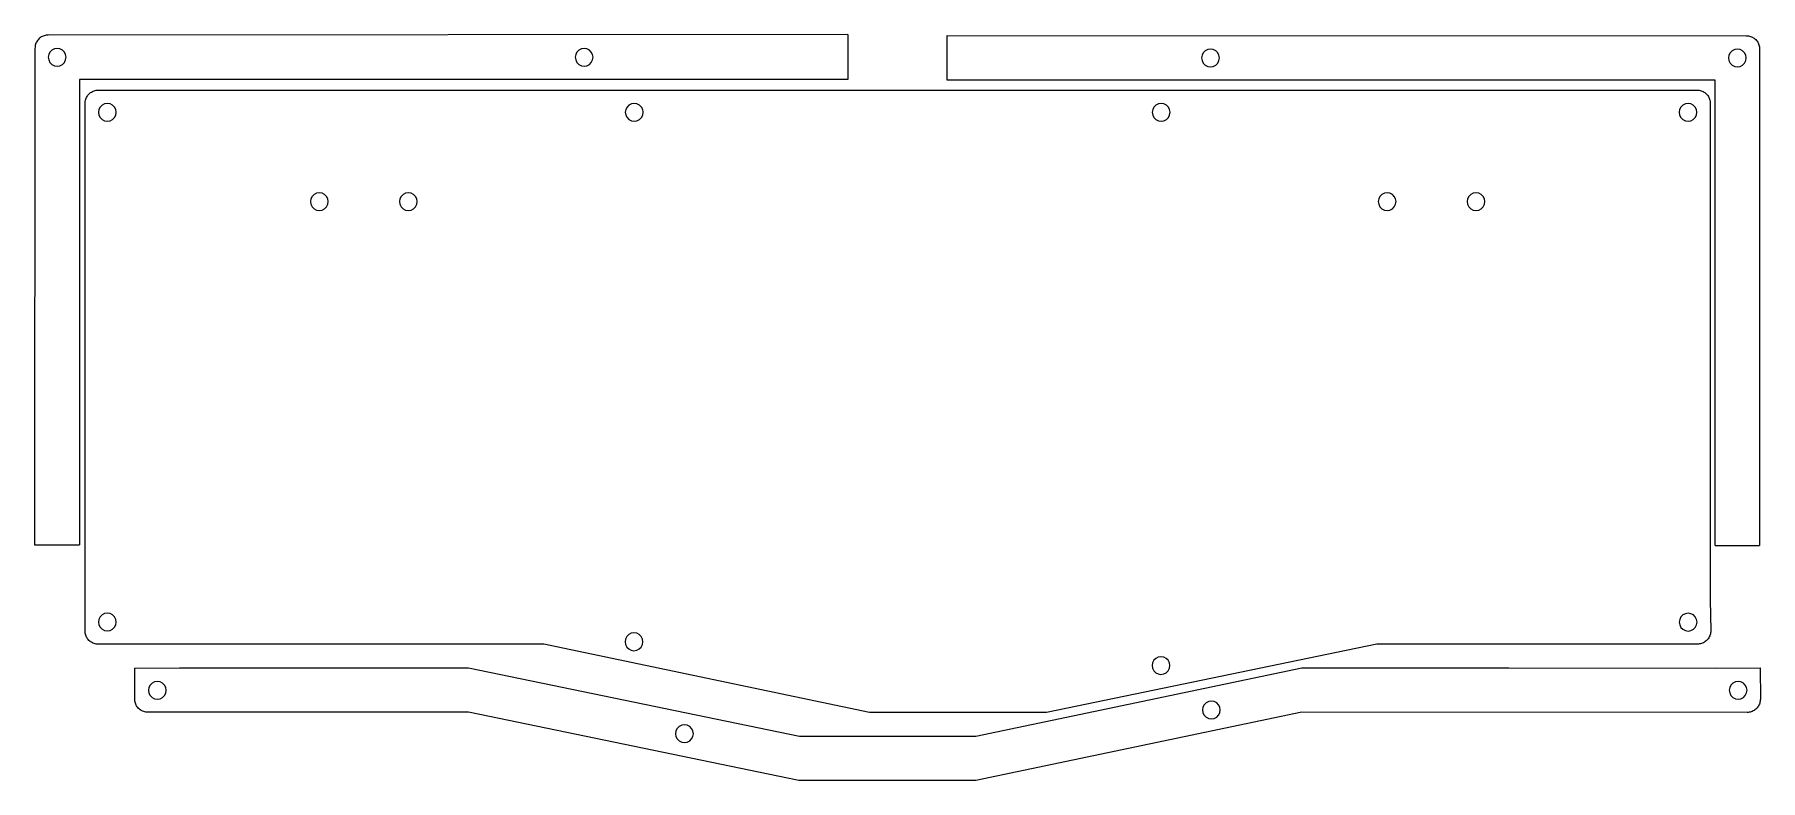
# Model space of a CAD drawing. Header units: centimetres. Extents: x -19.4 to 19.4, y -8.4 to 8.4.
import ezdxf

# ---------------------------------------------------------------- set-up
doc = ezdxf.new("R2010")
doc.units = ezdxf.units.CM
doc.header["$MEASUREMENT"] = 0
doc.layers.add('Layer 1', color=7, linetype='Continuous')

msp = doc.modelspace()

# ---------------------------------------------------------------- linework, layer by layer
at = {"layer": 'Layer 1', "color": 242, "lineweight": 9}
for points, knots in [([(-1.13472, 8.39501), (-1.13472, 8.39501), (-19.12493, 8.38681), (-19.12493, 8.38681), (-19.12493, 8.38681), (-19.14853, 8.38581), (-19.14853, 8.38581), (-19.14853, 8.38581), (-19.17193, 8.38311), (-19.17193, 8.38311), (-19.17193, 8.38311), (-19.19503, 8.37851), (-19.19503, 8.37851), (-19.19503, 8.37851), (-19.21773, 8.37211), (-19.21773, 8.37211), (-19.21773, 8.37211), (-19.23983, 8.36391), (-19.23983, 8.36391), (-19.23983, 8.36391), (-19.26113, 8.35411), (-19.26113, 8.35411), (-19.26113, 8.35411), (-19.28173, 8.34251), (-19.28173, 8.34251), (-19.28173, 8.34251), (-19.30133, 8.32951), (-19.30133, 8.32951), (-19.30133, 8.32951), (-19.31983, 8.31491), (-19.31983, 8.31491), (-19.31983, 8.31491), (-19.33713, 8.29891), (-19.33713, 8.29891), (-19.33713, 8.29891), (-19.35313, 8.28161), (-19.35313, 8.28161), (-19.35313, 8.28161), (-19.36773, 8.26311), (-19.36773, 8.26311), (-19.36773, 8.26311), (-19.38073, 8.24351), (-19.38073, 8.24351), (-19.38073, 8.24351), (-19.39233, 8.22291), (-19.39233, 8.22291), (-19.39233, 8.22291), (-19.40213, 8.20161), (-19.40213, 8.20161), (-19.40213, 8.20161), (-19.41033, 8.17951), (-19.41033, 8.17951), (-19.41033, 8.17951), (-19.41673, 8.15681), (-19.41673, 8.15681), (-19.41673, 8.15681), (-19.42133, 8.13371), (-19.42133, 8.13371), (-19.42133, 8.13371), (-19.42403, 8.11031), (-19.42403, 8.11031), (-19.42403, 8.11031), (-19.42493, 8.08671), (-19.42493, 8.08671), (-19.42493, 8.08671), (-19.435, -3.09311), (-19.435, -3.09311), (-19.435, -3.09311), (-18.42239, -3.09304), (-18.42239, -3.09304)], [0, 0, 0, 0, 0.04347826, 0.04347826, 0.04347826, 0.08695652, 0.08695652, 0.08695652, 0.13043478, 0.13043478, 0.13043478, 0.17391304, 0.17391304, 0.17391304, 0.2173913, 0.2173913, 0.2173913, 0.26086957, 0.26086957, 0.26086957, 0.30434783, 0.30434783, 0.30434783, 0.34782609, 0.34782609, 0.34782609, 0.39130435, 0.39130435, 0.39130435, 0.43478261, 0.43478261, 0.43478261, 0.47826087, 0.47826087, 0.47826087, 0.52173913, 0.52173913, 0.52173913, 0.56521739, 0.56521739, 0.56521739, 0.60869565, 0.60869565, 0.60869565, 0.65217391, 0.65217391, 0.65217391, 0.69565217, 0.69565217, 0.69565217, 0.73913043, 0.73913043, 0.73913043, 0.7826087, 0.7826087, 0.7826087, 0.82608696, 0.82608696, 0.82608696, 0.86956522, 0.86956522, 0.86956522, 0.91304348, 0.91304348, 0.91304348, 0.95652174, 0.95652174, 0.95652174, 1, 1, 1, 1]), ([(1.10299, 8.37986), (1.10299, 8.37986), (19.08858, 8.37156), (19.08858, 8.37156), (19.08858, 8.37156), (19.11208, 8.37066), (19.11208, 8.37066), (19.11208, 8.37066), (19.13548, 8.36796), (19.13548, 8.36796), (19.13548, 8.36796), (19.15858, 8.36336), (19.15858, 8.36336), (19.15858, 8.36336), (19.18128, 8.35696), (19.18128, 8.35696), (19.18128, 8.35696), (19.20338, 8.34876), (19.20338, 8.34876), (19.20338, 8.34876), (19.22478, 8.33896), (19.22478, 8.33896), (19.22478, 8.33896), (19.24528, 8.32736), (19.24528, 8.32736), (19.24528, 8.32736), (19.26488, 8.31436), (19.26488, 8.31436), (19.26488, 8.31436), (19.28338, 8.29976), (19.28338, 8.29976), (19.28338, 8.29976), (19.30068, 8.28376), (19.30068, 8.28376), (19.30068, 8.28376), (19.31668, 8.26646), (19.31668, 8.26646), (19.31668, 8.26646), (19.33128, 8.24796), (19.33128, 8.24796), (19.33128, 8.24796), (19.34438, 8.22836), (19.34438, 8.22836), (19.34438, 8.22836), (19.35588, 8.20776), (19.35588, 8.20776), (19.35588, 8.20776), (19.36578, 8.18646), (19.36578, 8.18646), (19.36578, 8.18646), (19.37388, 8.16436), (19.37388, 8.16436), (19.37388, 8.16436), (19.38028, 8.14166), (19.38028, 8.14166), (19.38028, 8.14166), (19.38488, 8.11856), (19.38488, 8.11856), (19.38488, 8.11856), (19.38768, 8.09516), (19.38768, 8.09516), (19.38768, 8.09516), (19.38858, 8.07156), (19.38858, 8.07156), (19.38858, 8.07156), (19.38858, 2.49034), (19.38858, 2.49034), (19.38858, 2.49034), (19.38858, -3.10709), (19.38858, -3.10709)], [0, 0, 0, 0, 0.04347826, 0.04347826, 0.04347826, 0.08695652, 0.08695652, 0.08695652, 0.13043478, 0.13043478, 0.13043478, 0.17391304, 0.17391304, 0.17391304, 0.2173913, 0.2173913, 0.2173913, 0.26086957, 0.26086957, 0.26086957, 0.30434783, 0.30434783, 0.30434783, 0.34782609, 0.34782609, 0.34782609, 0.39130435, 0.39130435, 0.39130435, 0.43478261, 0.43478261, 0.43478261, 0.47826087, 0.47826087, 0.47826087, 0.52173913, 0.52173913, 0.52173913, 0.56521739, 0.56521739, 0.56521739, 0.60869565, 0.60869565, 0.60869565, 0.65217391, 0.65217391, 0.65217391, 0.69565217, 0.69565217, 0.69565217, 0.73913043, 0.73913043, 0.73913043, 0.7826087, 0.7826087, 0.7826087, 0.82608696, 0.82608696, 0.82608696, 0.86956522, 0.86956522, 0.86956522, 0.91304348, 0.91304348, 0.91304348, 0.95652174, 0.95652174, 0.95652174, 1, 1, 1, 1]), ([(1.60214, 7.37156), (1.60214, 7.37156), (1.1036, 7.37156), (1.1036, 7.37156), (1.1036, 7.37156), (1.10299, 8.37986), (1.10299, 8.37986)], [0, 0, 0, 0, 0.5, 0.5, 0.5, 1, 1, 1, 1]), ([(-18.86323, 8.07711), (-18.86323, 8.07711), (-18.80743, 8.04861), (-18.80743, 8.04861), (-18.80743, 8.04861), (-18.76323, 8.00431), (-18.76323, 8.00431), (-18.76323, 8.00431), (-18.73483, 7.94861), (-18.73483, 7.94861), (-18.73483, 7.94861), (-18.72503, 7.88671), (-18.72503, 7.88671), (-18.72503, 7.88671), (-18.73483, 7.82491), (-18.73483, 7.82491), (-18.73483, 7.82491), (-18.76323, 7.76921), (-18.76323, 7.76921), (-18.76323, 7.76921), (-18.80743, 7.72491), (-18.80743, 7.72491), (-18.80743, 7.72491), (-18.86323, 7.69651), (-18.86323, 7.69651), (-18.86323, 7.69651), (-18.92503, 7.68671), (-18.92503, 7.68671), (-18.92503, 7.68671), (-18.98683, 7.69651), (-18.98683, 7.69651), (-18.98683, 7.69651), (-19.04253, 7.72491), (-19.04253, 7.72491), (-19.04253, 7.72491), (-19.08683, 7.76921), (-19.08683, 7.76921), (-19.08683, 7.76921), (-19.11523, 7.82491), (-19.11523, 7.82491), (-19.11523, 7.82491), (-19.12503, 7.88671), (-19.12503, 7.88671), (-19.12503, 7.88671), (-19.11523, 7.94861), (-19.11523, 7.94861), (-19.11523, 7.94861), (-19.08683, 8.00431), (-19.08683, 8.00431), (-19.08683, 8.00431), (-19.04253, 8.04861), (-19.04253, 8.04861), (-19.04253, 8.04861), (-18.98683, 8.07711), (-18.98683, 8.07711), (-18.98683, 8.07711), (-18.92503, 8.08671), (-18.92503, 8.08671), (-18.92503, 8.08671), (-18.86323, 8.07711), (-18.86323, 8.07711)], [0, 0, 0, 0, 0.05, 0.05, 0.05, 0.1, 0.1, 0.1, 0.15, 0.15, 0.15, 0.2, 0.2, 0.2, 0.25, 0.25, 0.25, 0.3, 0.3, 0.3, 0.35, 0.35, 0.35, 0.4, 0.4, 0.4, 0.45, 0.45, 0.45, 0.5, 0.5, 0.5, 0.55, 0.55, 0.55, 0.6, 0.6, 0.6, 0.65, 0.65, 0.65, 0.7, 0.7, 0.7, 0.75, 0.75, 0.75, 0.8, 0.8, 0.8, 0.85, 0.85, 0.85, 0.9, 0.9, 0.9, 0.95, 0.95, 0.95, 1, 1, 1, 1]), ([(-7.00453, 8.07711), (-7.00453, 8.07711), (-6.94873, 8.04861), (-6.94873, 8.04861), (-6.94873, 8.04861), (-6.90453, 8.00431), (-6.90453, 8.00431), (-6.90453, 8.00431), (-6.87613, 7.94861), (-6.87613, 7.94861), (-6.87613, 7.94861), (-6.86633, 7.88671), (-6.86633, 7.88671), (-6.86633, 7.88671), (-6.87613, 7.82491), (-6.87613, 7.82491), (-6.87613, 7.82491), (-6.90453, 7.76921), (-6.90453, 7.76921), (-6.90453, 7.76921), (-6.94873, 7.72491), (-6.94873, 7.72491), (-6.94873, 7.72491), (-7.00453, 7.69651), (-7.00453, 7.69651), (-7.00453, 7.69651), (-7.06633, 7.68671), (-7.06633, 7.68671), (-7.06633, 7.68671), (-7.12813, 7.69651), (-7.12813, 7.69651), (-7.12813, 7.69651), (-7.18383, 7.72491), (-7.18383, 7.72491), (-7.18383, 7.72491), (-7.22813, 7.76921), (-7.22813, 7.76921), (-7.22813, 7.76921), (-7.25653, 7.82491), (-7.25653, 7.82491), (-7.25653, 7.82491), (-7.26633, 7.88671), (-7.26633, 7.88671), (-7.26633, 7.88671), (-7.25653, 7.94861), (-7.25653, 7.94861), (-7.25653, 7.94861), (-7.22813, 8.00431), (-7.22813, 8.00431), (-7.22813, 8.00431), (-7.18383, 8.04861), (-7.18383, 8.04861), (-7.18383, 8.04861), (-7.12813, 8.07711), (-7.12813, 8.07711), (-7.12813, 8.07711), (-7.06633, 8.08671), (-7.06633, 8.08671), (-7.06633, 8.08671), (-7.00453, 8.07711), (-7.00453, 8.07711)], [0, 0, 0, 0, 0.05, 0.05, 0.05, 0.1, 0.1, 0.1, 0.15, 0.15, 0.15, 0.2, 0.2, 0.2, 0.25, 0.25, 0.25, 0.3, 0.3, 0.3, 0.35, 0.35, 0.35, 0.4, 0.4, 0.4, 0.45, 0.45, 0.45, 0.5, 0.5, 0.5, 0.55, 0.55, 0.55, 0.6, 0.6, 0.6, 0.65, 0.65, 0.65, 0.7, 0.7, 0.7, 0.75, 0.75, 0.75, 0.8, 0.8, 0.8, 0.85, 0.85, 0.85, 0.9, 0.9, 0.9, 0.95, 0.95, 0.95, 1, 1, 1, 1]), ([(7.09178, 8.06196), (7.09178, 8.06196), (7.14758, 8.03346), (7.14758, 8.03346), (7.14758, 8.03346), (7.19178, 7.98916), (7.19178, 7.98916), (7.19178, 7.98916), (7.22018, 7.93346), (7.22018, 7.93346), (7.22018, 7.93346), (7.22998, 7.87156), (7.22998, 7.87156), (7.22998, 7.87156), (7.22018, 7.80976), (7.22018, 7.80976), (7.22018, 7.80976), (7.19178, 7.75406), (7.19178, 7.75406), (7.19178, 7.75406), (7.14758, 7.70976), (7.14758, 7.70976), (7.14758, 7.70976), (7.09178, 7.68136), (7.09178, 7.68136), (7.09178, 7.68136), (7.02998, 7.67156), (7.02998, 7.67156), (7.02998, 7.67156), (6.96818, 7.68136), (6.96818, 7.68136), (6.96818, 7.68136), (6.91248, 7.70976), (6.91248, 7.70976), (6.91248, 7.70976), (6.86818, 7.75406), (6.86818, 7.75406), (6.86818, 7.75406), (6.83978, 7.80976), (6.83978, 7.80976), (6.83978, 7.80976), (6.82998, 7.87156), (6.82998, 7.87156), (6.82998, 7.87156), (6.83978, 7.93346), (6.83978, 7.93346), (6.83978, 7.93346), (6.86818, 7.98916), (6.86818, 7.98916), (6.86818, 7.98916), (6.91248, 8.03346), (6.91248, 8.03346), (6.91248, 8.03346), (6.96818, 8.06196), (6.96818, 8.06196), (6.96818, 8.06196), (7.02998, 8.07156), (7.02998, 8.07156), (7.02998, 8.07156), (7.09178, 8.06196), (7.09178, 8.06196)], [0, 0, 0, 0, 0.05, 0.05, 0.05, 0.1, 0.1, 0.1, 0.15, 0.15, 0.15, 0.2, 0.2, 0.2, 0.25, 0.25, 0.25, 0.3, 0.3, 0.3, 0.35, 0.35, 0.35, 0.4, 0.4, 0.4, 0.45, 0.45, 0.45, 0.5, 0.5, 0.5, 0.55, 0.55, 0.55, 0.6, 0.6, 0.6, 0.65, 0.65, 0.65, 0.7, 0.7, 0.7, 0.75, 0.75, 0.75, 0.8, 0.8, 0.8, 0.85, 0.85, 0.85, 0.9, 0.9, 0.9, 0.95, 0.95, 0.95, 1, 1, 1, 1]), ([(18.95038, 8.06196), (18.95038, 8.06196), (19.00618, 8.03346), (19.00618, 8.03346), (19.00618, 8.03346), (19.05038, 7.98916), (19.05038, 7.98916), (19.05038, 7.98916), (19.07878, 7.93346), (19.07878, 7.93346), (19.07878, 7.93346), (19.08858, 7.87156), (19.08858, 7.87156), (19.08858, 7.87156), (19.07878, 7.80976), (19.07878, 7.80976), (19.07878, 7.80976), (19.05038, 7.75406), (19.05038, 7.75406), (19.05038, 7.75406), (19.00618, 7.70976), (19.00618, 7.70976), (19.00618, 7.70976), (18.95038, 7.68136), (18.95038, 7.68136), (18.95038, 7.68136), (18.88858, 7.67156), (18.88858, 7.67156), (18.88858, 7.67156), (18.82678, 7.68136), (18.82678, 7.68136), (18.82678, 7.68136), (18.77108, 7.70976), (18.77108, 7.70976), (18.77108, 7.70976), (18.72678, 7.75406), (18.72678, 7.75406), (18.72678, 7.75406), (18.69838, 7.80976), (18.69838, 7.80976), (18.69838, 7.80976), (18.68858, 7.87156), (18.68858, 7.87156), (18.68858, 7.87156), (18.69838, 7.93346), (18.69838, 7.93346), (18.69838, 7.93346), (18.72678, 7.98916), (18.72678, 7.98916), (18.72678, 7.98916), (18.77108, 8.03346), (18.77108, 8.03346), (18.77108, 8.03346), (18.82678, 8.06196), (18.82678, 8.06196), (18.82678, 8.06196), (18.88858, 8.07156), (18.88858, 8.07156), (18.88858, 8.07156), (18.95038, 8.06196), (18.95038, 8.06196)], [0, 0, 0, 0, 0.05, 0.05, 0.05, 0.1, 0.1, 0.1, 0.15, 0.15, 0.15, 0.2, 0.2, 0.2, 0.25, 0.25, 0.25, 0.3, 0.3, 0.3, 0.35, 0.35, 0.35, 0.4, 0.4, 0.4, 0.45, 0.45, 0.45, 0.5, 0.5, 0.5, 0.55, 0.55, 0.55, 0.6, 0.6, 0.6, 0.65, 0.65, 0.65, 0.7, 0.7, 0.7, 0.75, 0.75, 0.75, 0.8, 0.8, 0.8, 0.85, 0.85, 0.85, 0.9, 0.9, 0.9, 0.95, 0.95, 0.95, 1, 1, 1, 1]), ([(-1.13468, 7.38671), (-1.13468, 7.38671), (-18.42493, 7.38671), (-18.42493, 7.38671), (-18.42493, 7.38671), (-18.42613, -3.09305), (-18.42613, -3.09305)], [0, 0, 0, 0, 0.5, 0.5, 0.5, 1, 1, 1, 1]), ([(-17.99749, 7.14665), (-17.99749, 7.14665), (-18.02099, 7.14575), (-18.02099, 7.14575), (-18.02099, 7.14575), (-18.04439, 7.14305), (-18.04439, 7.14305), (-18.04439, 7.14305), (-18.06749, 7.13845), (-18.06749, 7.13845), (-18.06749, 7.13845), (-18.09019, 7.13205), (-18.09019, 7.13205), (-18.09019, 7.13205), (-18.11229, 7.12385), (-18.11229, 7.12385), (-18.11229, 7.12385), (-18.13369, 7.11405), (-18.13369, 7.11405), (-18.13369, 7.11405), (-18.15419, 7.10245), (-18.15419, 7.10245), (-18.15419, 7.10245), (-18.17379, 7.08945), (-18.17379, 7.08945), (-18.17379, 7.08945), (-18.19229, 7.07485), (-18.19229, 7.07485), (-18.19229, 7.07485), (-18.20959, 7.05885), (-18.20959, 7.05885), (-18.20959, 7.05885), (-18.22559, 7.04155), (-18.22559, 7.04155), (-18.22559, 7.04155), (-18.24019, 7.02305), (-18.24019, 7.02305), (-18.24019, 7.02305), (-18.25329, 7.00345), (-18.25329, 7.00345), (-18.25329, 7.00345), (-18.26479, 6.98285), (-18.26479, 6.98285), (-18.26479, 6.98285), (-18.27469, 6.96155), (-18.27469, 6.96155), (-18.27469, 6.96155), (-18.28279, 6.93945), (-18.28279, 6.93945), (-18.28279, 6.93945), (-18.28919, 6.91675), (-18.28919, 6.91675), (-18.28919, 6.91675), (-18.29379, 6.89365), (-18.29379, 6.89365), (-18.29379, 6.89365), (-18.29659, 6.87025), (-18.29659, 6.87025), (-18.29659, 6.87025), (-18.29749, 6.84665), (-18.29749, 6.84665), (-18.29749, 6.84665), (-18.29749, -5.03316), (-18.29749, -5.03316), (-18.29749, -5.03316), (-18.29659, -5.05666), (-18.29659, -5.05666), (-18.29659, -5.05666), (-18.29379, -5.08006), (-18.29379, -5.08006), (-18.29379, -5.08006), (-18.28919, -5.10316), (-18.28919, -5.10316), (-18.28919, -5.10316), (-18.28279, -5.12586), (-18.28279, -5.12586), (-18.28279, -5.12586), (-18.27469, -5.14796), (-18.27469, -5.14796), (-18.27469, -5.14796), (-18.26479, -5.16936), (-18.26479, -5.16936), (-18.26479, -5.16936), (-18.25329, -5.18996), (-18.25329, -5.18996), (-18.25329, -5.18996), (-18.24019, -5.20946), (-18.24019, -5.20946), (-18.24019, -5.20946), (-18.22559, -5.22796), (-18.22559, -5.22796), (-18.22559, -5.22796), (-18.20959, -5.24526), (-18.20959, -5.24526), (-18.20959, -5.24526), (-18.19229, -5.26126), (-18.19229, -5.26126), (-18.19229, -5.26126), (-18.17379, -5.27586), (-18.17379, -5.27586), (-18.17379, -5.27586), (-18.15419, -5.28896), (-18.15419, -5.28896), (-18.15419, -5.28896), (-18.13369, -5.30046), (-18.13369, -5.30046), (-18.13369, -5.30046), (-18.11229, -5.31036), (-18.11229, -5.31036), (-18.11229, -5.31036), (-18.09019, -5.31846), (-18.09019, -5.31846), (-18.09019, -5.31846), (-18.06749, -5.32486), (-18.06749, -5.32486), (-18.06749, -5.32486), (-18.04439, -5.32946), (-18.04439, -5.32946), (-18.04439, -5.32946), (-18.02099, -5.33226), (-18.02099, -5.33226), (-18.02099, -5.33226), (-17.99749, -5.33316), (-17.99749, -5.33316), (-17.99749, -5.33316), (-7.97674, -5.33015), (-7.97674, -5.33015), (-7.97674, -5.33015), (-0.64181, -6.86562), (-0.64181, -6.86562), (-0.64181, -6.86562), (3.34287, -6.86559), (3.34287, -6.86559), (3.34287, -6.86559), (10.77325, -5.33013), (10.77325, -5.33013), (10.77325, -5.33013), (17.98786, -5.33018), (17.98786, -5.33018), (17.98786, -5.33018), (18.01146, -5.32928), (18.01146, -5.32928), (18.01146, -5.32928), (18.03486, -5.32648), (18.03486, -5.32648), (18.03486, -5.32648), (18.05796, -5.32188), (18.05796, -5.32188), (18.05796, -5.32188), (18.08066, -5.31548), (18.08066, -5.31548), (18.08066, -5.31548), (18.10276, -5.30738), (18.10276, -5.30738), (18.10276, -5.30738), (18.12406, -5.29748), (18.12406, -5.29748), (18.12406, -5.29748), (18.14466, -5.28598), (18.14466, -5.28598), (18.14466, -5.28598), (18.16426, -5.27288), (18.16426, -5.27288), (18.16426, -5.27288), (18.18276, -5.25828), (18.18276, -5.25828), (18.18276, -5.25828), (18.20006, -5.24228), (18.20006, -5.24228), (18.20006, -5.24228), (18.21606, -5.22498), (18.21606, -5.22498), (18.21606, -5.22498), (18.23066, -5.20648), (18.23066, -5.20648), (18.23066, -5.20648), (18.24366, -5.18698), (18.24366, -5.18698), (18.24366, -5.18698), (18.25526, -5.16638), (18.25526, -5.16638), (18.25526, -5.16638), (18.26506, -5.14498), (18.26506, -5.14498), (18.26506, -5.14498), (18.27326, -5.12288), (18.27326, -5.12288), (18.27326, -5.12288), (18.27966, -5.10018), (18.27966, -5.10018), (18.27966, -5.10018), (18.28426, -5.07708), (18.28426, -5.07708), (18.28426, -5.07708), (18.28696, -5.05368), (18.28696, -5.05368), (18.28696, -5.05368), (18.28796, -5.03018), (18.28796, -5.03018), (18.28796, -5.03018), (18.27839, -4.33001), (18.27839, -4.33001), (18.27839, -4.33001), (18.27831, 6.84665), (18.27831, 6.84665), (18.27831, 6.84665), (18.27741, 6.87025), (18.27741, 6.87025), (18.27741, 6.87025), (18.27471, 6.89365), (18.27471, 6.89365), (18.27471, 6.89365), (18.27011, 6.91675), (18.27011, 6.91675), (18.27011, 6.91675), (18.26371, 6.93945), (18.26371, 6.93945), (18.26371, 6.93945), (18.25551, 6.96155), (18.25551, 6.96155), (18.25551, 6.96155), (18.24571, 6.98285), (18.24571, 6.98285), (18.24571, 6.98285), (18.23411, 7.00345), (18.23411, 7.00345), (18.23411, 7.00345), (18.22111, 7.02305), (18.22111, 7.02305), (18.22111, 7.02305), (18.20651, 7.04155), (18.20651, 7.04155), (18.20651, 7.04155), (18.19051, 7.05885), (18.19051, 7.05885), (18.19051, 7.05885), (18.17321, 7.07485), (18.17321, 7.07485), (18.17321, 7.07485), (18.15471, 7.08945), (18.15471, 7.08945), (18.15471, 7.08945), (18.13511, 7.10245), (18.13511, 7.10245), (18.13511, 7.10245), (18.11451, 7.11405), (18.11451, 7.11405), (18.11451, 7.11405), (18.09321, 7.12385), (18.09321, 7.12385), (18.09321, 7.12385), (18.07111, 7.13205), (18.07111, 7.13205), (18.07111, 7.13205), (18.04841, 7.13845), (18.04841, 7.13845), (18.04841, 7.13845), (18.02531, 7.14305), (18.02531, 7.14305), (18.02531, 7.14305), (18.00191, 7.14575), (18.00191, 7.14575), (18.00191, 7.14575), (17.97831, 7.14675), (17.97831, 7.14675), (17.97831, 7.14675), (-17.99749, 7.14665), (-17.99749, 7.14665)], [0, 0, 0, 0, 0.01123596, 0.01123596, 0.01123596, 0.02247191, 0.02247191, 0.02247191, 0.03370787, 0.03370787, 0.03370787, 0.04494382, 0.04494382, 0.04494382, 0.05617978, 0.05617978, 0.05617978, 0.06741573, 0.06741573, 0.06741573, 0.07865169, 0.07865169, 0.07865169, 0.08988764, 0.08988764, 0.08988764, 0.1011236, 0.1011236, 0.1011236, 0.11235955, 0.11235955, 0.11235955, 0.12359551, 0.12359551, 0.12359551, 0.13483146, 0.13483146, 0.13483146, 0.14606742, 0.14606742, 0.14606742, 0.15730337, 0.15730337, 0.15730337, 0.16853933, 0.16853933, 0.16853933, 0.17977528, 0.17977528, 0.17977528, 0.19101124, 0.19101124, 0.19101124, 0.20224719, 0.20224719, 0.20224719, 0.21348315, 0.21348315, 0.21348315, 0.2247191, 0.2247191, 0.2247191, 0.23595506, 0.23595506, 0.23595506, 0.24719101, 0.24719101, 0.24719101, 0.25842697, 0.25842697, 0.25842697, 0.26966292, 0.26966292, 0.26966292, 0.28089888, 0.28089888, 0.28089888, 0.29213483, 0.29213483, 0.29213483, 0.30337079, 0.30337079, 0.30337079, 0.31460674, 0.31460674, 0.31460674, 0.3258427, 0.3258427, 0.3258427, 0.33707865, 0.33707865, 0.33707865, 0.34831461, 0.34831461, 0.34831461, 0.35955056, 0.35955056, 0.35955056, 0.37078652, 0.37078652, 0.37078652, 0.38202247, 0.38202247, 0.38202247, 0.39325843, 0.39325843, 0.39325843, 0.40449438, 0.40449438, 0.40449438, 0.41573034, 0.41573034, 0.41573034, 0.42696629, 0.42696629, 0.42696629, 0.43820225, 0.43820225, 0.43820225, 0.4494382, 0.4494382, 0.4494382, 0.46067416, 0.46067416, 0.46067416, 0.47191011, 0.47191011, 0.47191011, 0.48314607, 0.48314607, 0.48314607, 0.49438202, 0.49438202, 0.49438202, 0.50561798, 0.50561798, 0.50561798, 0.51685393, 0.51685393, 0.51685393, 0.52808989, 0.52808989, 0.52808989, 0.53932584, 0.53932584, 0.53932584, 0.5505618, 0.5505618, 0.5505618, 0.56179775, 0.56179775, 0.56179775, 0.57303371, 0.57303371, 0.57303371, 0.58426966, 0.58426966, 0.58426966, 0.59550562, 0.59550562, 0.59550562, 0.60674157, 0.60674157, 0.60674157, 0.61797753, 0.61797753, 0.61797753, 0.62921348, 0.62921348, 0.62921348, 0.64044944, 0.64044944, 0.64044944, 0.65168539, 0.65168539, 0.65168539, 0.66292135, 0.66292135, 0.66292135, 0.6741573, 0.6741573, 0.6741573, 0.68539326, 0.68539326, 0.68539326, 0.69662921, 0.69662921, 0.69662921, 0.70786517, 0.70786517, 0.70786517, 0.71910112, 0.71910112, 0.71910112, 0.73033708, 0.73033708, 0.73033708, 0.74157303, 0.74157303, 0.74157303, 0.75280899, 0.75280899, 0.75280899, 0.76404494, 0.76404494, 0.76404494, 0.7752809, 0.7752809, 0.7752809, 0.78651685, 0.78651685, 0.78651685, 0.79775281, 0.79775281, 0.79775281, 0.80898876, 0.80898876, 0.80898876, 0.82022472, 0.82022472, 0.82022472, 0.83146067, 0.83146067, 0.83146067, 0.84269663, 0.84269663, 0.84269663, 0.85393258, 0.85393258, 0.85393258, 0.86516854, 0.86516854, 0.86516854, 0.87640449, 0.87640449, 0.87640449, 0.88764045, 0.88764045, 0.88764045, 0.8988764, 0.8988764, 0.8988764, 0.91011236, 0.91011236, 0.91011236, 0.92134831, 0.92134831, 0.92134831, 0.93258427, 0.93258427, 0.93258427, 0.94382022, 0.94382022, 0.94382022, 0.95505618, 0.95505618, 0.95505618, 0.96629213, 0.96629213, 0.96629213, 0.97752809, 0.97752809, 0.97752809, 0.98876404, 0.98876404, 0.98876404, 1, 1, 1, 1]), ([(18.38758, -3.10792), (18.38758, -3.10792), (18.38858, 7.37156), (18.38858, 7.37156), (18.38858, 7.37156), (1.60214, 7.37156), (1.60214, 7.37156)], [0, 0, 0, 0, 0.5, 0.5, 0.5, 1, 1, 1, 1]), ([(-17.73569, 6.83705), (-17.73569, 6.83705), (-17.67989, 6.80855), (-17.67989, 6.80855), (-17.67989, 6.80855), (-17.63569, 6.76425), (-17.63569, 6.76425), (-17.63569, 6.76425), (-17.60729, 6.70855), (-17.60729, 6.70855), (-17.60729, 6.70855), (-17.59749, 6.64665), (-17.59749, 6.64665), (-17.59749, 6.64665), (-17.60729, 6.58485), (-17.60729, 6.58485), (-17.60729, 6.58485), (-17.63569, 6.52915), (-17.63569, 6.52915), (-17.63569, 6.52915), (-17.67989, 6.48485), (-17.67989, 6.48485), (-17.67989, 6.48485), (-17.73569, 6.45645), (-17.73569, 6.45645), (-17.73569, 6.45645), (-17.79749, 6.44665), (-17.79749, 6.44665), (-17.79749, 6.44665), (-17.85929, 6.45645), (-17.85929, 6.45645), (-17.85929, 6.45645), (-17.91499, 6.48485), (-17.91499, 6.48485), (-17.91499, 6.48485), (-17.95929, 6.52915), (-17.95929, 6.52915), (-17.95929, 6.52915), (-17.98769, 6.58485), (-17.98769, 6.58485), (-17.98769, 6.58485), (-17.99749, 6.64665), (-17.99749, 6.64665), (-17.99749, 6.64665), (-17.98769, 6.70855), (-17.98769, 6.70855), (-17.98769, 6.70855), (-17.95929, 6.76425), (-17.95929, 6.76425), (-17.95929, 6.76425), (-17.91499, 6.80855), (-17.91499, 6.80855), (-17.91499, 6.80855), (-17.85929, 6.83705), (-17.85929, 6.83705), (-17.85929, 6.83705), (-17.79749, 6.84665), (-17.79749, 6.84665), (-17.79749, 6.84665), (-17.73569, 6.83705), (-17.73569, 6.83705)], [0, 0, 0, 0, 0.05, 0.05, 0.05, 0.1, 0.1, 0.1, 0.15, 0.15, 0.15, 0.2, 0.2, 0.2, 0.25, 0.25, 0.25, 0.3, 0.3, 0.3, 0.35, 0.35, 0.35, 0.4, 0.4, 0.4, 0.45, 0.45, 0.45, 0.5, 0.5, 0.5, 0.55, 0.55, 0.55, 0.6, 0.6, 0.6, 0.65, 0.65, 0.65, 0.7, 0.7, 0.7, 0.75, 0.75, 0.75, 0.8, 0.8, 0.8, 0.85, 0.85, 0.85, 0.9, 0.9, 0.9, 0.95, 0.95, 0.95, 1, 1, 1, 1]), ([(-5.87709, 6.83705), (-5.87709, 6.83705), (-5.82129, 6.80855), (-5.82129, 6.80855), (-5.82129, 6.80855), (-5.77709, 6.76425), (-5.77709, 6.76425), (-5.77709, 6.76425), (-5.74869, 6.70855), (-5.74869, 6.70855), (-5.74869, 6.70855), (-5.73889, 6.64665), (-5.73889, 6.64665), (-5.73889, 6.64665), (-5.74869, 6.58485), (-5.74869, 6.58485), (-5.74869, 6.58485), (-5.77709, 6.52915), (-5.77709, 6.52915), (-5.77709, 6.52915), (-5.82129, 6.48485), (-5.82129, 6.48485), (-5.82129, 6.48485), (-5.87709, 6.45645), (-5.87709, 6.45645), (-5.87709, 6.45645), (-5.93889, 6.44665), (-5.93889, 6.44665), (-5.93889, 6.44665), (-6.00069, 6.45645), (-6.00069, 6.45645), (-6.00069, 6.45645), (-6.05639, 6.48485), (-6.05639, 6.48485), (-6.05639, 6.48485), (-6.10069, 6.52915), (-6.10069, 6.52915), (-6.10069, 6.52915), (-6.12909, 6.58485), (-6.12909, 6.58485), (-6.12909, 6.58485), (-6.13889, 6.64665), (-6.13889, 6.64665), (-6.13889, 6.64665), (-6.12909, 6.70855), (-6.12909, 6.70855), (-6.12909, 6.70855), (-6.10069, 6.76425), (-6.10069, 6.76425), (-6.10069, 6.76425), (-6.05639, 6.80855), (-6.05639, 6.80855), (-6.05639, 6.80855), (-6.00069, 6.83705), (-6.00069, 6.83705), (-6.00069, 6.83705), (-5.93889, 6.84665), (-5.93889, 6.84665), (-5.93889, 6.84665), (-5.87709, 6.83705), (-5.87709, 6.83705)], [0, 0, 0, 0, 0.05, 0.05, 0.05, 0.1, 0.1, 0.1, 0.15, 0.15, 0.15, 0.2, 0.2, 0.2, 0.25, 0.25, 0.25, 0.3, 0.3, 0.3, 0.35, 0.35, 0.35, 0.4, 0.4, 0.4, 0.45, 0.45, 0.45, 0.5, 0.5, 0.5, 0.55, 0.55, 0.55, 0.6, 0.6, 0.6, 0.65, 0.65, 0.65, 0.7, 0.7, 0.7, 0.75, 0.75, 0.75, 0.8, 0.8, 0.8, 0.85, 0.85, 0.85, 0.9, 0.9, 0.9, 0.95, 0.95, 0.95, 1, 1, 1, 1]), ([(5.98151, 6.83705), (5.98151, 6.83705), (6.03731, 6.80855), (6.03731, 6.80855), (6.03731, 6.80855), (6.08151, 6.76425), (6.08151, 6.76425), (6.08151, 6.76425), (6.10991, 6.70855), (6.10991, 6.70855), (6.10991, 6.70855), (6.11971, 6.64665), (6.11971, 6.64665), (6.11971, 6.64665), (6.10991, 6.58485), (6.10991, 6.58485), (6.10991, 6.58485), (6.08151, 6.52915), (6.08151, 6.52915), (6.08151, 6.52915), (6.03731, 6.48485), (6.03731, 6.48485), (6.03731, 6.48485), (5.98151, 6.45645), (5.98151, 6.45645), (5.98151, 6.45645), (5.91971, 6.44665), (5.91971, 6.44665), (5.91971, 6.44665), (5.85791, 6.45645), (5.85791, 6.45645), (5.85791, 6.45645), (5.80221, 6.48485), (5.80221, 6.48485), (5.80221, 6.48485), (5.75791, 6.52915), (5.75791, 6.52915), (5.75791, 6.52915), (5.72951, 6.58485), (5.72951, 6.58485), (5.72951, 6.58485), (5.71971, 6.64665), (5.71971, 6.64665), (5.71971, 6.64665), (5.72951, 6.70855), (5.72951, 6.70855), (5.72951, 6.70855), (5.75791, 6.76425), (5.75791, 6.76425), (5.75791, 6.76425), (5.80221, 6.80855), (5.80221, 6.80855), (5.80221, 6.80855), (5.85791, 6.83705), (5.85791, 6.83705), (5.85791, 6.83705), (5.91971, 6.84665), (5.91971, 6.84665), (5.91971, 6.84665), (5.98151, 6.83705), (5.98151, 6.83705)], [0, 0, 0, 0, 0.05, 0.05, 0.05, 0.1, 0.1, 0.1, 0.15, 0.15, 0.15, 0.2, 0.2, 0.2, 0.25, 0.25, 0.25, 0.3, 0.3, 0.3, 0.35, 0.35, 0.35, 0.4, 0.4, 0.4, 0.45, 0.45, 0.45, 0.5, 0.5, 0.5, 0.55, 0.55, 0.55, 0.6, 0.6, 0.6, 0.65, 0.65, 0.65, 0.7, 0.7, 0.7, 0.75, 0.75, 0.75, 0.8, 0.8, 0.8, 0.85, 0.85, 0.85, 0.9, 0.9, 0.9, 0.95, 0.95, 0.95, 1, 1, 1, 1]), ([(17.84021, 6.83705), (17.84021, 6.83705), (17.89601, 6.80855), (17.89601, 6.80855), (17.89601, 6.80855), (17.94021, 6.76425), (17.94021, 6.76425), (17.94021, 6.76425), (17.96861, 6.70855), (17.96861, 6.70855), (17.96861, 6.70855), (17.97841, 6.64665), (17.97841, 6.64665), (17.97841, 6.64665), (17.96861, 6.58485), (17.96861, 6.58485), (17.96861, 6.58485), (17.94021, 6.52915), (17.94021, 6.52915), (17.94021, 6.52915), (17.89601, 6.48485), (17.89601, 6.48485), (17.89601, 6.48485), (17.84021, 6.45645), (17.84021, 6.45645), (17.84021, 6.45645), (17.77841, 6.44665), (17.77841, 6.44665), (17.77841, 6.44665), (17.71661, 6.45645), (17.71661, 6.45645), (17.71661, 6.45645), (17.66091, 6.48485), (17.66091, 6.48485), (17.66091, 6.48485), (17.61661, 6.52915), (17.61661, 6.52915), (17.61661, 6.52915), (17.58821, 6.58485), (17.58821, 6.58485), (17.58821, 6.58485), (17.57841, 6.64665), (17.57841, 6.64665), (17.57841, 6.64665), (17.58821, 6.70855), (17.58821, 6.70855), (17.58821, 6.70855), (17.61661, 6.76425), (17.61661, 6.76425), (17.61661, 6.76425), (17.66091, 6.80855), (17.66091, 6.80855), (17.66091, 6.80855), (17.71661, 6.83705), (17.71661, 6.83705), (17.71661, 6.83705), (17.77841, 6.84665), (17.77841, 6.84665), (17.77841, 6.84665), (17.84021, 6.83705), (17.84021, 6.83705)], [0, 0, 0, 0, 0.05, 0.05, 0.05, 0.1, 0.1, 0.1, 0.15, 0.15, 0.15, 0.2, 0.2, 0.2, 0.25, 0.25, 0.25, 0.3, 0.3, 0.3, 0.35, 0.35, 0.35, 0.4, 0.4, 0.4, 0.45, 0.45, 0.45, 0.5, 0.5, 0.5, 0.55, 0.55, 0.55, 0.6, 0.6, 0.6, 0.65, 0.65, 0.65, 0.7, 0.7, 0.7, 0.75, 0.75, 0.75, 0.8, 0.8, 0.8, 0.85, 0.85, 0.85, 0.9, 0.9, 0.9, 0.95, 0.95, 0.95, 1, 1, 1, 1]), ([(-12.96257, 4.82722), (-12.96257, 4.82722), (-12.90677, 4.79872), (-12.90677, 4.79872), (-12.90677, 4.79872), (-12.86257, 4.75442), (-12.86257, 4.75442), (-12.86257, 4.75442), (-12.83417, 4.69872), (-12.83417, 4.69872), (-12.83417, 4.69872), (-12.82437, 4.63682), (-12.82437, 4.63682), (-12.82437, 4.63682), (-12.83417, 4.57502), (-12.83417, 4.57502), (-12.83417, 4.57502), (-12.86257, 4.51932), (-12.86257, 4.51932), (-12.86257, 4.51932), (-12.90677, 4.47502), (-12.90677, 4.47502), (-12.90677, 4.47502), (-12.96257, 4.44662), (-12.96257, 4.44662), (-12.96257, 4.44662), (-13.02437, 4.43682), (-13.02437, 4.43682), (-13.02437, 4.43682), (-13.08617, 4.44662), (-13.08617, 4.44662), (-13.08617, 4.44662), (-13.14187, 4.47502), (-13.14187, 4.47502), (-13.14187, 4.47502), (-13.18617, 4.51932), (-13.18617, 4.51932), (-13.18617, 4.51932), (-13.21457, 4.57502), (-13.21457, 4.57502), (-13.21457, 4.57502), (-13.22437, 4.63682), (-13.22437, 4.63682), (-13.22437, 4.63682), (-13.21457, 4.69872), (-13.21457, 4.69872), (-13.21457, 4.69872), (-13.18617, 4.75442), (-13.18617, 4.75442), (-13.18617, 4.75442), (-13.14187, 4.79872), (-13.14187, 4.79872), (-13.14187, 4.79872), (-13.08617, 4.82722), (-13.08617, 4.82722), (-13.08617, 4.82722), (-13.02437, 4.83682), (-13.02437, 4.83682), (-13.02437, 4.83682), (-12.96257, 4.82722), (-12.96257, 4.82722)], [0, 0, 0, 0, 0.05, 0.05, 0.05, 0.1, 0.1, 0.1, 0.15, 0.15, 0.15, 0.2, 0.2, 0.2, 0.25, 0.25, 0.25, 0.3, 0.3, 0.3, 0.35, 0.35, 0.35, 0.4, 0.4, 0.4, 0.45, 0.45, 0.45, 0.5, 0.5, 0.5, 0.55, 0.55, 0.55, 0.6, 0.6, 0.6, 0.65, 0.65, 0.65, 0.7, 0.7, 0.7, 0.75, 0.75, 0.75, 0.8, 0.8, 0.8, 0.85, 0.85, 0.85, 0.9, 0.9, 0.9, 0.95, 0.95, 0.95, 1, 1, 1, 1]), ([(-10.96233, 4.82722), (-10.96233, 4.82722), (-10.90653, 4.79872), (-10.90653, 4.79872), (-10.90653, 4.79872), (-10.86233, 4.75442), (-10.86233, 4.75442), (-10.86233, 4.75442), (-10.83393, 4.69872), (-10.83393, 4.69872), (-10.83393, 4.69872), (-10.82413, 4.63682), (-10.82413, 4.63682), (-10.82413, 4.63682), (-10.83393, 4.57502), (-10.83393, 4.57502), (-10.83393, 4.57502), (-10.86233, 4.51932), (-10.86233, 4.51932), (-10.86233, 4.51932), (-10.90653, 4.47502), (-10.90653, 4.47502), (-10.90653, 4.47502), (-10.96233, 4.44662), (-10.96233, 4.44662), (-10.96233, 4.44662), (-11.02413, 4.43682), (-11.02413, 4.43682), (-11.02413, 4.43682), (-11.08593, 4.44662), (-11.08593, 4.44662), (-11.08593, 4.44662), (-11.14163, 4.47502), (-11.14163, 4.47502), (-11.14163, 4.47502), (-11.18593, 4.51932), (-11.18593, 4.51932), (-11.18593, 4.51932), (-11.21433, 4.57502), (-11.21433, 4.57502), (-11.21433, 4.57502), (-11.22413, 4.63682), (-11.22413, 4.63682), (-11.22413, 4.63682), (-11.21433, 4.69872), (-11.21433, 4.69872), (-11.21433, 4.69872), (-11.18593, 4.75442), (-11.18593, 4.75442), (-11.18593, 4.75442), (-11.14163, 4.79872), (-11.14163, 4.79872), (-11.14163, 4.79872), (-11.08593, 4.82722), (-11.08593, 4.82722), (-11.08593, 4.82722), (-11.02413, 4.83682), (-11.02413, 4.83682), (-11.02413, 4.83682), (-10.96233, 4.82722), (-10.96233, 4.82722)], [0, 0, 0, 0, 0.05, 0.05, 0.05, 0.1, 0.1, 0.1, 0.15, 0.15, 0.15, 0.2, 0.2, 0.2, 0.25, 0.25, 0.25, 0.3, 0.3, 0.3, 0.35, 0.35, 0.35, 0.4, 0.4, 0.4, 0.45, 0.45, 0.45, 0.5, 0.5, 0.5, 0.55, 0.55, 0.55, 0.6, 0.6, 0.6, 0.65, 0.65, 0.65, 0.7, 0.7, 0.7, 0.75, 0.75, 0.75, 0.8, 0.8, 0.8, 0.85, 0.85, 0.85, 0.9, 0.9, 0.9, 0.95, 0.95, 0.95, 1, 1, 1, 1]), ([(11.06675, 4.82722), (11.06675, 4.82722), (11.12255, 4.79872), (11.12255, 4.79872), (11.12255, 4.79872), (11.16675, 4.75442), (11.16675, 4.75442), (11.16675, 4.75442), (11.19515, 4.69872), (11.19515, 4.69872), (11.19515, 4.69872), (11.20495, 4.63682), (11.20495, 4.63682), (11.20495, 4.63682), (11.19515, 4.57502), (11.19515, 4.57502), (11.19515, 4.57502), (11.16675, 4.51932), (11.16675, 4.51932), (11.16675, 4.51932), (11.12255, 4.47502), (11.12255, 4.47502), (11.12255, 4.47502), (11.06675, 4.44662), (11.06675, 4.44662), (11.06675, 4.44662), (11.00495, 4.43682), (11.00495, 4.43682), (11.00495, 4.43682), (10.94315, 4.44662), (10.94315, 4.44662), (10.94315, 4.44662), (10.88745, 4.47502), (10.88745, 4.47502), (10.88745, 4.47502), (10.84315, 4.51932), (10.84315, 4.51932), (10.84315, 4.51932), (10.81475, 4.57502), (10.81475, 4.57502), (10.81475, 4.57502), (10.80495, 4.63682), (10.80495, 4.63682), (10.80495, 4.63682), (10.81475, 4.69872), (10.81475, 4.69872), (10.81475, 4.69872), (10.84315, 4.75442), (10.84315, 4.75442), (10.84315, 4.75442), (10.88745, 4.79872), (10.88745, 4.79872), (10.88745, 4.79872), (10.94315, 4.82722), (10.94315, 4.82722), (10.94315, 4.82722), (11.00495, 4.83682), (11.00495, 4.83682), (11.00495, 4.83682), (11.06675, 4.82722), (11.06675, 4.82722)], [0, 0, 0, 0, 0.05, 0.05, 0.05, 0.1, 0.1, 0.1, 0.15, 0.15, 0.15, 0.2, 0.2, 0.2, 0.25, 0.25, 0.25, 0.3, 0.3, 0.3, 0.35, 0.35, 0.35, 0.4, 0.4, 0.4, 0.45, 0.45, 0.45, 0.5, 0.5, 0.5, 0.55, 0.55, 0.55, 0.6, 0.6, 0.6, 0.65, 0.65, 0.65, 0.7, 0.7, 0.7, 0.75, 0.75, 0.75, 0.8, 0.8, 0.8, 0.85, 0.85, 0.85, 0.9, 0.9, 0.9, 0.95, 0.95, 0.95, 1, 1, 1, 1]), ([(13.06699, 4.82722), (13.06699, 4.82722), (13.12279, 4.79872), (13.12279, 4.79872), (13.12279, 4.79872), (13.16699, 4.75442), (13.16699, 4.75442), (13.16699, 4.75442), (13.19539, 4.69872), (13.19539, 4.69872), (13.19539, 4.69872), (13.20519, 4.63682), (13.20519, 4.63682), (13.20519, 4.63682), (13.19539, 4.57502), (13.19539, 4.57502), (13.19539, 4.57502), (13.16699, 4.51932), (13.16699, 4.51932), (13.16699, 4.51932), (13.12279, 4.47502), (13.12279, 4.47502), (13.12279, 4.47502), (13.06699, 4.44662), (13.06699, 4.44662), (13.06699, 4.44662), (13.00519, 4.43682), (13.00519, 4.43682), (13.00519, 4.43682), (12.94339, 4.44662), (12.94339, 4.44662), (12.94339, 4.44662), (12.88769, 4.47502), (12.88769, 4.47502), (12.88769, 4.47502), (12.84339, 4.51932), (12.84339, 4.51932), (12.84339, 4.51932), (12.81499, 4.57502), (12.81499, 4.57502), (12.81499, 4.57502), (12.80519, 4.63682), (12.80519, 4.63682), (12.80519, 4.63682), (12.81499, 4.69872), (12.81499, 4.69872), (12.81499, 4.69872), (12.84339, 4.75442), (12.84339, 4.75442), (12.84339, 4.75442), (12.88769, 4.79872), (12.88769, 4.79872), (12.88769, 4.79872), (12.94339, 4.82722), (12.94339, 4.82722), (12.94339, 4.82722), (13.00519, 4.83682), (13.00519, 4.83682), (13.00519, 4.83682), (13.06699, 4.82722), (13.06699, 4.82722)], [0, 0, 0, 0, 0.05, 0.05, 0.05, 0.1, 0.1, 0.1, 0.15, 0.15, 0.15, 0.2, 0.2, 0.2, 0.25, 0.25, 0.25, 0.3, 0.3, 0.3, 0.35, 0.35, 0.35, 0.4, 0.4, 0.4, 0.45, 0.45, 0.45, 0.5, 0.5, 0.5, 0.55, 0.55, 0.55, 0.6, 0.6, 0.6, 0.65, 0.65, 0.65, 0.7, 0.7, 0.7, 0.75, 0.75, 0.75, 0.8, 0.8, 0.8, 0.85, 0.85, 0.85, 0.9, 0.9, 0.9, 0.95, 0.95, 0.95, 1, 1, 1, 1]), ([(-17.7353, -4.64281), (-17.7353, -4.64281), (-17.6795, -4.67131), (-17.6795, -4.67131), (-17.6795, -4.67131), (-17.6353, -4.71561), (-17.6353, -4.71561), (-17.6353, -4.71561), (-17.6069, -4.77131), (-17.6069, -4.77131), (-17.6069, -4.77131), (-17.5971, -4.83321), (-17.5971, -4.83321), (-17.5971, -4.83321), (-17.6069, -4.89501), (-17.6069, -4.89501), (-17.6069, -4.89501), (-17.6353, -4.95071), (-17.6353, -4.95071), (-17.6353, -4.95071), (-17.6795, -4.99501), (-17.6795, -4.99501), (-17.6795, -4.99501), (-17.7353, -5.02341), (-17.7353, -5.02341), (-17.7353, -5.02341), (-17.7971, -5.03321), (-17.7971, -5.03321), (-17.7971, -5.03321), (-17.8589, -5.02341), (-17.8589, -5.02341), (-17.8589, -5.02341), (-17.9146, -4.99501), (-17.9146, -4.99501), (-17.9146, -4.99501), (-17.9589, -4.95071), (-17.9589, -4.95071), (-17.9589, -4.95071), (-17.9873, -4.89501), (-17.9873, -4.89501), (-17.9873, -4.89501), (-17.9971, -4.83321), (-17.9971, -4.83321), (-17.9971, -4.83321), (-17.9873, -4.77131), (-17.9873, -4.77131), (-17.9873, -4.77131), (-17.9589, -4.71561), (-17.9589, -4.71561), (-17.9589, -4.71561), (-17.9146, -4.67131), (-17.9146, -4.67131), (-17.9146, -4.67131), (-17.8589, -4.64281), (-17.8589, -4.64281), (-17.8589, -4.64281), (-17.7971, -4.63321), (-17.7971, -4.63321), (-17.7971, -4.63321), (-17.7353, -4.64281), (-17.7353, -4.64281)], [0, 0, 0, 0, 0.05, 0.05, 0.05, 0.1, 0.1, 0.1, 0.15, 0.15, 0.15, 0.2, 0.2, 0.2, 0.25, 0.25, 0.25, 0.3, 0.3, 0.3, 0.35, 0.35, 0.35, 0.4, 0.4, 0.4, 0.45, 0.45, 0.45, 0.5, 0.5, 0.5, 0.55, 0.55, 0.55, 0.6, 0.6, 0.6, 0.65, 0.65, 0.65, 0.7, 0.7, 0.7, 0.75, 0.75, 0.75, 0.8, 0.8, 0.8, 0.85, 0.85, 0.85, 0.9, 0.9, 0.9, 0.95, 0.95, 0.95, 1, 1, 1, 1]), ([(17.84108, -4.64392), (17.84108, -4.64392), (17.89688, -4.67242), (17.89688, -4.67242), (17.89688, -4.67242), (17.94108, -4.71672), (17.94108, -4.71672), (17.94108, -4.71672), (17.96948, -4.77242), (17.96948, -4.77242), (17.96948, -4.77242), (17.97928, -4.83432), (17.97928, -4.83432), (17.97928, -4.83432), (17.96948, -4.89612), (17.96948, -4.89612), (17.96948, -4.89612), (17.94108, -4.95182), (17.94108, -4.95182), (17.94108, -4.95182), (17.89688, -4.99612), (17.89688, -4.99612), (17.89688, -4.99612), (17.84108, -5.02452), (17.84108, -5.02452), (17.84108, -5.02452), (17.77928, -5.03432), (17.77928, -5.03432), (17.77928, -5.03432), (17.71748, -5.02452), (17.71748, -5.02452), (17.71748, -5.02452), (17.66178, -4.99612), (17.66178, -4.99612), (17.66178, -4.99612), (17.61748, -4.95182), (17.61748, -4.95182), (17.61748, -4.95182), (17.58908, -4.89612), (17.58908, -4.89612), (17.58908, -4.89612), (17.57928, -4.83432), (17.57928, -4.83432), (17.57928, -4.83432), (17.58908, -4.77242), (17.58908, -4.77242), (17.58908, -4.77242), (17.61748, -4.71672), (17.61748, -4.71672), (17.61748, -4.71672), (17.66178, -4.67242), (17.66178, -4.67242), (17.66178, -4.67242), (17.71748, -4.64392), (17.71748, -4.64392), (17.71748, -4.64392), (17.77928, -4.63432), (17.77928, -4.63432), (17.77928, -4.63432), (17.84108, -4.64392), (17.84108, -4.64392)], [0, 0, 0, 0, 0.05, 0.05, 0.05, 0.1, 0.1, 0.1, 0.15, 0.15, 0.15, 0.2, 0.2, 0.2, 0.25, 0.25, 0.25, 0.3, 0.3, 0.3, 0.35, 0.35, 0.35, 0.4, 0.4, 0.4, 0.45, 0.45, 0.45, 0.5, 0.5, 0.5, 0.55, 0.55, 0.55, 0.6, 0.6, 0.6, 0.65, 0.65, 0.65, 0.7, 0.7, 0.7, 0.75, 0.75, 0.75, 0.8, 0.8, 0.8, 0.85, 0.85, 0.85, 0.9, 0.9, 0.9, 0.95, 0.95, 0.95, 1, 1, 1, 1]), ([(-5.8823, -5.08629), (-5.8823, -5.08629), (-5.8265, -5.11479), (-5.8265, -5.11479), (-5.8265, -5.11479), (-5.7823, -5.15909), (-5.7823, -5.15909), (-5.7823, -5.15909), (-5.7539, -5.21479), (-5.7539, -5.21479), (-5.7539, -5.21479), (-5.7441, -5.27669), (-5.7441, -5.27669), (-5.7441, -5.27669), (-5.7539, -5.33849), (-5.7539, -5.33849), (-5.7539, -5.33849), (-5.7823, -5.39419), (-5.7823, -5.39419), (-5.7823, -5.39419), (-5.8265, -5.43849), (-5.8265, -5.43849), (-5.8265, -5.43849), (-5.8823, -5.46689), (-5.8823, -5.46689), (-5.8823, -5.46689), (-5.9441, -5.47669), (-5.9441, -5.47669), (-5.9441, -5.47669), (-6.0059, -5.46689), (-6.0059, -5.46689), (-6.0059, -5.46689), (-6.0616, -5.43849), (-6.0616, -5.43849), (-6.0616, -5.43849), (-6.1059, -5.39419), (-6.1059, -5.39419), (-6.1059, -5.39419), (-6.1343, -5.33849), (-6.1343, -5.33849), (-6.1343, -5.33849), (-6.1441, -5.27669), (-6.1441, -5.27669), (-6.1441, -5.27669), (-6.1343, -5.21479), (-6.1343, -5.21479), (-6.1343, -5.21479), (-6.1059, -5.15909), (-6.1059, -5.15909), (-6.1059, -5.15909), (-6.0616, -5.11479), (-6.0616, -5.11479), (-6.0616, -5.11479), (-6.0059, -5.08629), (-6.0059, -5.08629), (-6.0059, -5.08629), (-5.9441, -5.07669), (-5.9441, -5.07669), (-5.9441, -5.07669), (-5.8823, -5.08629), (-5.8823, -5.08629)], [0, 0, 0, 0, 0.05, 0.05, 0.05, 0.1, 0.1, 0.1, 0.15, 0.15, 0.15, 0.2, 0.2, 0.2, 0.25, 0.25, 0.25, 0.3, 0.3, 0.3, 0.35, 0.35, 0.35, 0.4, 0.4, 0.4, 0.45, 0.45, 0.45, 0.5, 0.5, 0.5, 0.55, 0.55, 0.55, 0.6, 0.6, 0.6, 0.65, 0.65, 0.65, 0.7, 0.7, 0.7, 0.75, 0.75, 0.75, 0.8, 0.8, 0.8, 0.85, 0.85, 0.85, 0.9, 0.9, 0.9, 0.95, 0.95, 0.95, 1, 1, 1, 1]), ([(5.9776, -5.62135), (5.9776, -5.62135), (6.0334, -5.64985), (6.0334, -5.64985), (6.0334, -5.64985), (6.0776, -5.69415), (6.0776, -5.69415), (6.0776, -5.69415), (6.106, -5.74985), (6.106, -5.74985), (6.106, -5.74985), (6.1158, -5.81175), (6.1158, -5.81175), (6.1158, -5.81175), (6.106, -5.87355), (6.106, -5.87355), (6.106, -5.87355), (6.0776, -5.92925), (6.0776, -5.92925), (6.0776, -5.92925), (6.0334, -5.97355), (6.0334, -5.97355), (6.0334, -5.97355), (5.9776, -6.00195), (5.9776, -6.00195), (5.9776, -6.00195), (5.9158, -6.01175), (5.9158, -6.01175), (5.9158, -6.01175), (5.854, -6.00195), (5.854, -6.00195), (5.854, -6.00195), (5.7983, -5.97355), (5.7983, -5.97355), (5.7983, -5.97355), (5.754, -5.92925), (5.754, -5.92925), (5.754, -5.92925), (5.7256, -5.87355), (5.7256, -5.87355), (5.7256, -5.87355), (5.7158, -5.81175), (5.7158, -5.81175), (5.7158, -5.81175), (5.7256, -5.74985), (5.7256, -5.74985), (5.7256, -5.74985), (5.754, -5.69415), (5.754, -5.69415), (5.754, -5.69415), (5.7983, -5.64985), (5.7983, -5.64985), (5.7983, -5.64985), (5.854, -5.62135), (5.854, -5.62135), (5.854, -5.62135), (5.9158, -5.61175), (5.9158, -5.61175), (5.9158, -5.61175), (5.9776, -5.62135), (5.9776, -5.62135)], [0, 0, 0, 0, 0.05, 0.05, 0.05, 0.1, 0.1, 0.1, 0.15, 0.15, 0.15, 0.2, 0.2, 0.2, 0.25, 0.25, 0.25, 0.3, 0.3, 0.3, 0.35, 0.35, 0.35, 0.4, 0.4, 0.4, 0.45, 0.45, 0.45, 0.5, 0.5, 0.5, 0.55, 0.55, 0.55, 0.6, 0.6, 0.6, 0.65, 0.65, 0.65, 0.7, 0.7, 0.7, 0.75, 0.75, 0.75, 0.8, 0.8, 0.8, 0.85, 0.85, 0.85, 0.9, 0.9, 0.9, 0.95, 0.95, 0.95, 1, 1, 1, 1]), ([(19.40348, -5.86605), (19.40348, -5.86605), (19.4048, -6.56792), (19.4048, -6.56792), (19.4048, -6.56792), (19.4039, -6.59142), (19.4039, -6.59142), (19.4039, -6.59142), (19.4011, -6.61482), (19.4011, -6.61482), (19.4011, -6.61482), (19.3965, -6.63792), (19.3965, -6.63792), (19.3965, -6.63792), (19.3901, -6.66062), (19.3901, -6.66062), (19.3901, -6.66062), (19.382, -6.68272), (19.382, -6.68272), (19.382, -6.68272), (19.3721, -6.70412), (19.3721, -6.70412), (19.3721, -6.70412), (19.3606, -6.72472), (19.3606, -6.72472), (19.3606, -6.72472), (19.3475, -6.74422), (19.3475, -6.74422), (19.3475, -6.74422), (19.3329, -6.76272), (19.3329, -6.76272), (19.3329, -6.76272), (19.3169, -6.78002), (19.3169, -6.78002), (19.3169, -6.78002), (19.2996, -6.79602), (19.2996, -6.79602), (19.2996, -6.79602), (19.2811, -6.81062), (19.2811, -6.81062), (19.2811, -6.81062), (19.2615, -6.82372), (19.2615, -6.82372), (19.2615, -6.82372), (19.241, -6.83522), (19.241, -6.83522), (19.241, -6.83522), (19.2196, -6.84512), (19.2196, -6.84512), (19.2196, -6.84512), (19.1975, -6.85322), (19.1975, -6.85322), (19.1975, -6.85322), (19.1748, -6.85962), (19.1748, -6.85962), (19.1748, -6.85962), (19.1517, -6.86422), (19.1517, -6.86422), (19.1517, -6.86422), (19.1283, -6.86702), (19.1283, -6.86702), (19.1283, -6.86702), (19.1048, -6.86792), (19.1048, -6.86792), (19.1048, -6.86792), (9.08405, -6.86491), (9.08405, -6.86491), (9.08405, -6.86491), (1.74912, -8.40038), (1.74912, -8.40038), (1.74912, -8.40038), (-2.23556, -8.40035), (-2.23556, -8.40035), (-2.23556, -8.40035), (-9.66594, -6.86489), (-9.66594, -6.86489), (-9.66594, -6.86489), (-16.88055, -6.86494), (-16.88055, -6.86494), (-16.88055, -6.86494), (-16.90415, -6.86404), (-16.90415, -6.86404), (-16.90415, -6.86404), (-16.92755, -6.86124), (-16.92755, -6.86124), (-16.92755, -6.86124), (-16.95065, -6.85664), (-16.95065, -6.85664), (-16.95065, -6.85664), (-16.97335, -6.85024), (-16.97335, -6.85024), (-16.97335, -6.85024), (-16.99545, -6.84214), (-16.99545, -6.84214), (-16.99545, -6.84214), (-17.01675, -6.83224), (-17.01675, -6.83224), (-17.01675, -6.83224), (-17.03735, -6.82074), (-17.03735, -6.82074), (-17.03735, -6.82074), (-17.05695, -6.80764), (-17.05695, -6.80764), (-17.05695, -6.80764), (-17.07545, -6.79304), (-17.07545, -6.79304), (-17.07545, -6.79304), (-17.09275, -6.77704), (-17.09275, -6.77704), (-17.09275, -6.77704), (-17.10875, -6.75974), (-17.10875, -6.75974), (-17.10875, -6.75974), (-17.12335, -6.74124), (-17.12335, -6.74124), (-17.12335, -6.74124), (-17.13635, -6.72174), (-17.13635, -6.72174), (-17.13635, -6.72174), (-17.14795, -6.70114), (-17.14795, -6.70114), (-17.14795, -6.70114), (-17.15775, -6.67974), (-17.15775, -6.67974), (-17.15775, -6.67974), (-17.16595, -6.65764), (-17.16595, -6.65764), (-17.16595, -6.65764), (-17.17235, -6.63494), (-17.17235, -6.63494), (-17.17235, -6.63494), (-17.17695, -6.61184), (-17.17695, -6.61184), (-17.17695, -6.61184), (-17.17965, -6.58844), (-17.17965, -6.58844), (-17.17965, -6.58844), (-17.18065, -6.56494), (-17.18065, -6.56494), (-17.18065, -6.56494), (-17.18008, -5.86817), (-17.18008, -5.86817)], [0, 0, 0, 0, 0.0212766, 0.0212766, 0.0212766, 0.04255319, 0.04255319, 0.04255319, 0.06382979, 0.06382979, 0.06382979, 0.08510638, 0.08510638, 0.08510638, 0.10638298, 0.10638298, 0.10638298, 0.12765957, 0.12765957, 0.12765957, 0.14893617, 0.14893617, 0.14893617, 0.17021277, 0.17021277, 0.17021277, 0.19148936, 0.19148936, 0.19148936, 0.21276596, 0.21276596, 0.21276596, 0.23404255, 0.23404255, 0.23404255, 0.25531915, 0.25531915, 0.25531915, 0.27659574, 0.27659574, 0.27659574, 0.29787234, 0.29787234, 0.29787234, 0.31914894, 0.31914894, 0.31914894, 0.34042553, 0.34042553, 0.34042553, 0.36170213, 0.36170213, 0.36170213, 0.38297872, 0.38297872, 0.38297872, 0.40425532, 0.40425532, 0.40425532, 0.42553191, 0.42553191, 0.42553191, 0.44680851, 0.44680851, 0.44680851, 0.46808511, 0.46808511, 0.46808511, 0.4893617, 0.4893617, 0.4893617, 0.5106383, 0.5106383, 0.5106383, 0.53191489, 0.53191489, 0.53191489, 0.55319149, 0.55319149, 0.55319149, 0.57446809, 0.57446809, 0.57446809, 0.59574468, 0.59574468, 0.59574468, 0.61702128, 0.61702128, 0.61702128, 0.63829787, 0.63829787, 0.63829787, 0.65957447, 0.65957447, 0.65957447, 0.68085106, 0.68085106, 0.68085106, 0.70212766, 0.70212766, 0.70212766, 0.72340426, 0.72340426, 0.72340426, 0.74468085, 0.74468085, 0.74468085, 0.76595745, 0.76595745, 0.76595745, 0.78723404, 0.78723404, 0.78723404, 0.80851064, 0.80851064, 0.80851064, 0.82978723, 0.82978723, 0.82978723, 0.85106383, 0.85106383, 0.85106383, 0.87234043, 0.87234043, 0.87234043, 0.89361702, 0.89361702, 0.89361702, 0.91489362, 0.91489362, 0.91489362, 0.93617021, 0.93617021, 0.93617021, 0.95744681, 0.95744681, 0.95744681, 0.9787234, 0.9787234, 0.9787234, 1, 1, 1, 1]), ([(-16.61017, -6.17868), (-16.61017, -6.17868), (-16.55437, -6.20718), (-16.55437, -6.20718), (-16.55437, -6.20718), (-16.51017, -6.25148), (-16.51017, -6.25148), (-16.51017, -6.25148), (-16.48177, -6.30718), (-16.48177, -6.30718), (-16.48177, -6.30718), (-16.47197, -6.36908), (-16.47197, -6.36908), (-16.47197, -6.36908), (-16.48177, -6.43088), (-16.48177, -6.43088), (-16.48177, -6.43088), (-16.51017, -6.48658), (-16.51017, -6.48658), (-16.51017, -6.48658), (-16.55437, -6.53088), (-16.55437, -6.53088), (-16.55437, -6.53088), (-16.61017, -6.55928), (-16.61017, -6.55928), (-16.61017, -6.55928), (-16.67197, -6.56908), (-16.67197, -6.56908), (-16.67197, -6.56908), (-16.73377, -6.55928), (-16.73377, -6.55928), (-16.73377, -6.55928), (-16.78947, -6.53088), (-16.78947, -6.53088), (-16.78947, -6.53088), (-16.83377, -6.48658), (-16.83377, -6.48658), (-16.83377, -6.48658), (-16.86217, -6.43088), (-16.86217, -6.43088), (-16.86217, -6.43088), (-16.87197, -6.36908), (-16.87197, -6.36908), (-16.87197, -6.36908), (-16.86217, -6.30718), (-16.86217, -6.30718), (-16.86217, -6.30718), (-16.83377, -6.25148), (-16.83377, -6.25148), (-16.83377, -6.25148), (-16.78947, -6.20718), (-16.78947, -6.20718), (-16.78947, -6.20718), (-16.73377, -6.17868), (-16.73377, -6.17868), (-16.73377, -6.17868), (-16.67197, -6.16908), (-16.67197, -6.16908), (-16.67197, -6.16908), (-16.61017, -6.17868), (-16.61017, -6.17868)], [0, 0, 0, 0, 0.05, 0.05, 0.05, 0.1, 0.1, 0.1, 0.15, 0.15, 0.15, 0.2, 0.2, 0.2, 0.25, 0.25, 0.25, 0.3, 0.3, 0.3, 0.35, 0.35, 0.35, 0.4, 0.4, 0.4, 0.45, 0.45, 0.45, 0.5, 0.5, 0.5, 0.55, 0.55, 0.55, 0.6, 0.6, 0.6, 0.65, 0.65, 0.65, 0.7, 0.7, 0.7, 0.75, 0.75, 0.75, 0.8, 0.8, 0.8, 0.85, 0.85, 0.85, 0.9, 0.9, 0.9, 0.95, 0.95, 0.95, 1, 1, 1, 1]), ([(-16.171, -5.86528), (-16.171, -5.86528), (-9.66638, -5.86528), (-9.66638, -5.86528), (-9.66638, -5.86528), (-2.21936, -7.40024), (-2.21936, -7.40024), (-2.21936, -7.40024), (1.74914, -7.40024), (1.74914, -7.40024), (1.74914, -7.40024), (9.08408, -5.86544), (9.08408, -5.86544), (9.08408, -5.86544), (13.74444, -5.86668), (13.74444, -5.86668), (13.74444, -5.86668), (18.4048, -5.86792), (18.4048, -5.86792)], [0, 0, 0, 0, 0.16666667, 0.16666667, 0.16666667, 0.33333333, 0.33333333, 0.33333333, 0.5, 0.5, 0.5, 0.66666667, 0.66666667, 0.66666667, 0.83333333, 0.83333333, 0.83333333, 1, 1, 1, 1]), ([(18.96621, -6.17757), (18.96621, -6.17757), (19.02201, -6.20607), (19.02201, -6.20607), (19.02201, -6.20607), (19.06621, -6.25037), (19.06621, -6.25037), (19.06621, -6.25037), (19.09461, -6.30607), (19.09461, -6.30607), (19.09461, -6.30607), (19.10441, -6.36797), (19.10441, -6.36797), (19.10441, -6.36797), (19.09461, -6.42977), (19.09461, -6.42977), (19.09461, -6.42977), (19.06621, -6.48547), (19.06621, -6.48547), (19.06621, -6.48547), (19.02201, -6.52977), (19.02201, -6.52977), (19.02201, -6.52977), (18.96621, -6.55817), (18.96621, -6.55817), (18.96621, -6.55817), (18.90441, -6.56797), (18.90441, -6.56797), (18.90441, -6.56797), (18.84261, -6.55817), (18.84261, -6.55817), (18.84261, -6.55817), (18.78691, -6.52977), (18.78691, -6.52977), (18.78691, -6.52977), (18.74261, -6.48547), (18.74261, -6.48547), (18.74261, -6.48547), (18.71421, -6.42977), (18.71421, -6.42977), (18.71421, -6.42977), (18.70441, -6.36797), (18.70441, -6.36797), (18.70441, -6.36797), (18.71421, -6.30607), (18.71421, -6.30607), (18.71421, -6.30607), (18.74261, -6.25037), (18.74261, -6.25037), (18.74261, -6.25037), (18.78691, -6.20607), (18.78691, -6.20607), (18.78691, -6.20607), (18.84261, -6.17757), (18.84261, -6.17757), (18.84261, -6.17757), (18.90441, -6.16797), (18.90441, -6.16797), (18.90441, -6.16797), (18.96621, -6.17757), (18.96621, -6.17757)], [0, 0, 0, 0, 0.05, 0.05, 0.05, 0.1, 0.1, 0.1, 0.15, 0.15, 0.15, 0.2, 0.2, 0.2, 0.25, 0.25, 0.25, 0.3, 0.3, 0.3, 0.35, 0.35, 0.35, 0.4, 0.4, 0.4, 0.45, 0.45, 0.45, 0.5, 0.5, 0.5, 0.55, 0.55, 0.55, 0.6, 0.6, 0.6, 0.65, 0.65, 0.65, 0.7, 0.7, 0.7, 0.75, 0.75, 0.75, 0.8, 0.8, 0.8, 0.85, 0.85, 0.85, 0.9, 0.9, 0.9, 0.95, 0.95, 0.95, 1, 1, 1, 1]), ([(7.11321, -6.62105), (7.11321, -6.62105), (7.16901, -6.64955), (7.16901, -6.64955), (7.16901, -6.64955), (7.21321, -6.69385), (7.21321, -6.69385), (7.21321, -6.69385), (7.24161, -6.74955), (7.24161, -6.74955), (7.24161, -6.74955), (7.25141, -6.81145), (7.25141, -6.81145), (7.25141, -6.81145), (7.24161, -6.87325), (7.24161, -6.87325), (7.24161, -6.87325), (7.21321, -6.92895), (7.21321, -6.92895), (7.21321, -6.92895), (7.16901, -6.97325), (7.16901, -6.97325), (7.16901, -6.97325), (7.11321, -7.00165), (7.11321, -7.00165), (7.11321, -7.00165), (7.05141, -7.01145), (7.05141, -7.01145), (7.05141, -7.01145), (6.98961, -7.00165), (6.98961, -7.00165), (6.98961, -7.00165), (6.93391, -6.97325), (6.93391, -6.97325), (6.93391, -6.97325), (6.88961, -6.92895), (6.88961, -6.92895), (6.88961, -6.92895), (6.86121, -6.87325), (6.86121, -6.87325), (6.86121, -6.87325), (6.85141, -6.81145), (6.85141, -6.81145), (6.85141, -6.81145), (6.86121, -6.74955), (6.86121, -6.74955), (6.86121, -6.74955), (6.88961, -6.69385), (6.88961, -6.69385), (6.88961, -6.69385), (6.93391, -6.64955), (6.93391, -6.64955), (6.93391, -6.64955), (6.98961, -6.62105), (6.98961, -6.62105), (6.98961, -6.62105), (7.05141, -6.61145), (7.05141, -6.61145), (7.05141, -6.61145), (7.11321, -6.62105), (7.11321, -6.62105)], [0, 0, 0, 0, 0.05, 0.05, 0.05, 0.1, 0.1, 0.1, 0.15, 0.15, 0.15, 0.2, 0.2, 0.2, 0.25, 0.25, 0.25, 0.3, 0.3, 0.3, 0.35, 0.35, 0.35, 0.4, 0.4, 0.4, 0.45, 0.45, 0.45, 0.5, 0.5, 0.5, 0.55, 0.55, 0.55, 0.6, 0.6, 0.6, 0.65, 0.65, 0.65, 0.7, 0.7, 0.7, 0.75, 0.75, 0.75, 0.8, 0.8, 0.8, 0.85, 0.85, 0.85, 0.9, 0.9, 0.9, 0.95, 0.95, 0.95, 1, 1, 1, 1]), ([(-4.74669, -7.15611), (-4.74669, -7.15611), (-4.69089, -7.18461), (-4.69089, -7.18461), (-4.69089, -7.18461), (-4.64669, -7.22891), (-4.64669, -7.22891), (-4.64669, -7.22891), (-4.61829, -7.28461), (-4.61829, -7.28461), (-4.61829, -7.28461), (-4.60849, -7.34651), (-4.60849, -7.34651), (-4.60849, -7.34651), (-4.61829, -7.40831), (-4.61829, -7.40831), (-4.61829, -7.40831), (-4.64669, -7.46401), (-4.64669, -7.46401), (-4.64669, -7.46401), (-4.69089, -7.50831), (-4.69089, -7.50831), (-4.69089, -7.50831), (-4.74669, -7.53671), (-4.74669, -7.53671), (-4.74669, -7.53671), (-4.80849, -7.54651), (-4.80849, -7.54651), (-4.80849, -7.54651), (-4.87029, -7.53671), (-4.87029, -7.53671), (-4.87029, -7.53671), (-4.92599, -7.50831), (-4.92599, -7.50831), (-4.92599, -7.50831), (-4.97029, -7.46401), (-4.97029, -7.46401), (-4.97029, -7.46401), (-4.99869, -7.40831), (-4.99869, -7.40831), (-4.99869, -7.40831), (-5.00849, -7.34651), (-5.00849, -7.34651), (-5.00849, -7.34651), (-4.99869, -7.28461), (-4.99869, -7.28461), (-4.99869, -7.28461), (-4.97029, -7.22891), (-4.97029, -7.22891), (-4.97029, -7.22891), (-4.92599, -7.18461), (-4.92599, -7.18461), (-4.92599, -7.18461), (-4.87029, -7.15611), (-4.87029, -7.15611), (-4.87029, -7.15611), (-4.80849, -7.14651), (-4.80849, -7.14651), (-4.80849, -7.14651), (-4.74669, -7.15611), (-4.74669, -7.15611)], [0, 0, 0, 0, 0.05, 0.05, 0.05, 0.1, 0.1, 0.1, 0.15, 0.15, 0.15, 0.2, 0.2, 0.2, 0.25, 0.25, 0.25, 0.3, 0.3, 0.3, 0.35, 0.35, 0.35, 0.4, 0.4, 0.4, 0.45, 0.45, 0.45, 0.5, 0.5, 0.5, 0.55, 0.55, 0.55, 0.6, 0.6, 0.6, 0.65, 0.65, 0.65, 0.7, 0.7, 0.7, 0.75, 0.75, 0.75, 0.8, 0.8, 0.8, 0.85, 0.85, 0.85, 0.9, 0.9, 0.9, 0.95, 0.95, 0.95, 1, 1, 1, 1])]:
    msp.add_open_spline(points, degree=3, knots=knots, dxfattribs=at)
for points in [[(-1.13468, 8.3988), (-1.13468, 8.3988), (-1.13468, 7.38283), (-1.13468, 7.38283)], [(18.38758, -3.10792), (18.38758, -3.10792), (19.38858, -3.10709), (19.38858, -3.10709)], [(-17.18389, -5.86817), (-17.18389, -5.86817), (-16.171, -5.86528), (-16.171, -5.86528)], [(18.4048, -5.86792), (18.4048, -5.86792), (19.40732, -5.86605), (19.40732, -5.86605)]]:
    msp.add_open_spline(points, degree=3, dxfattribs=at)

doc.saveas('drawing.dxf')
